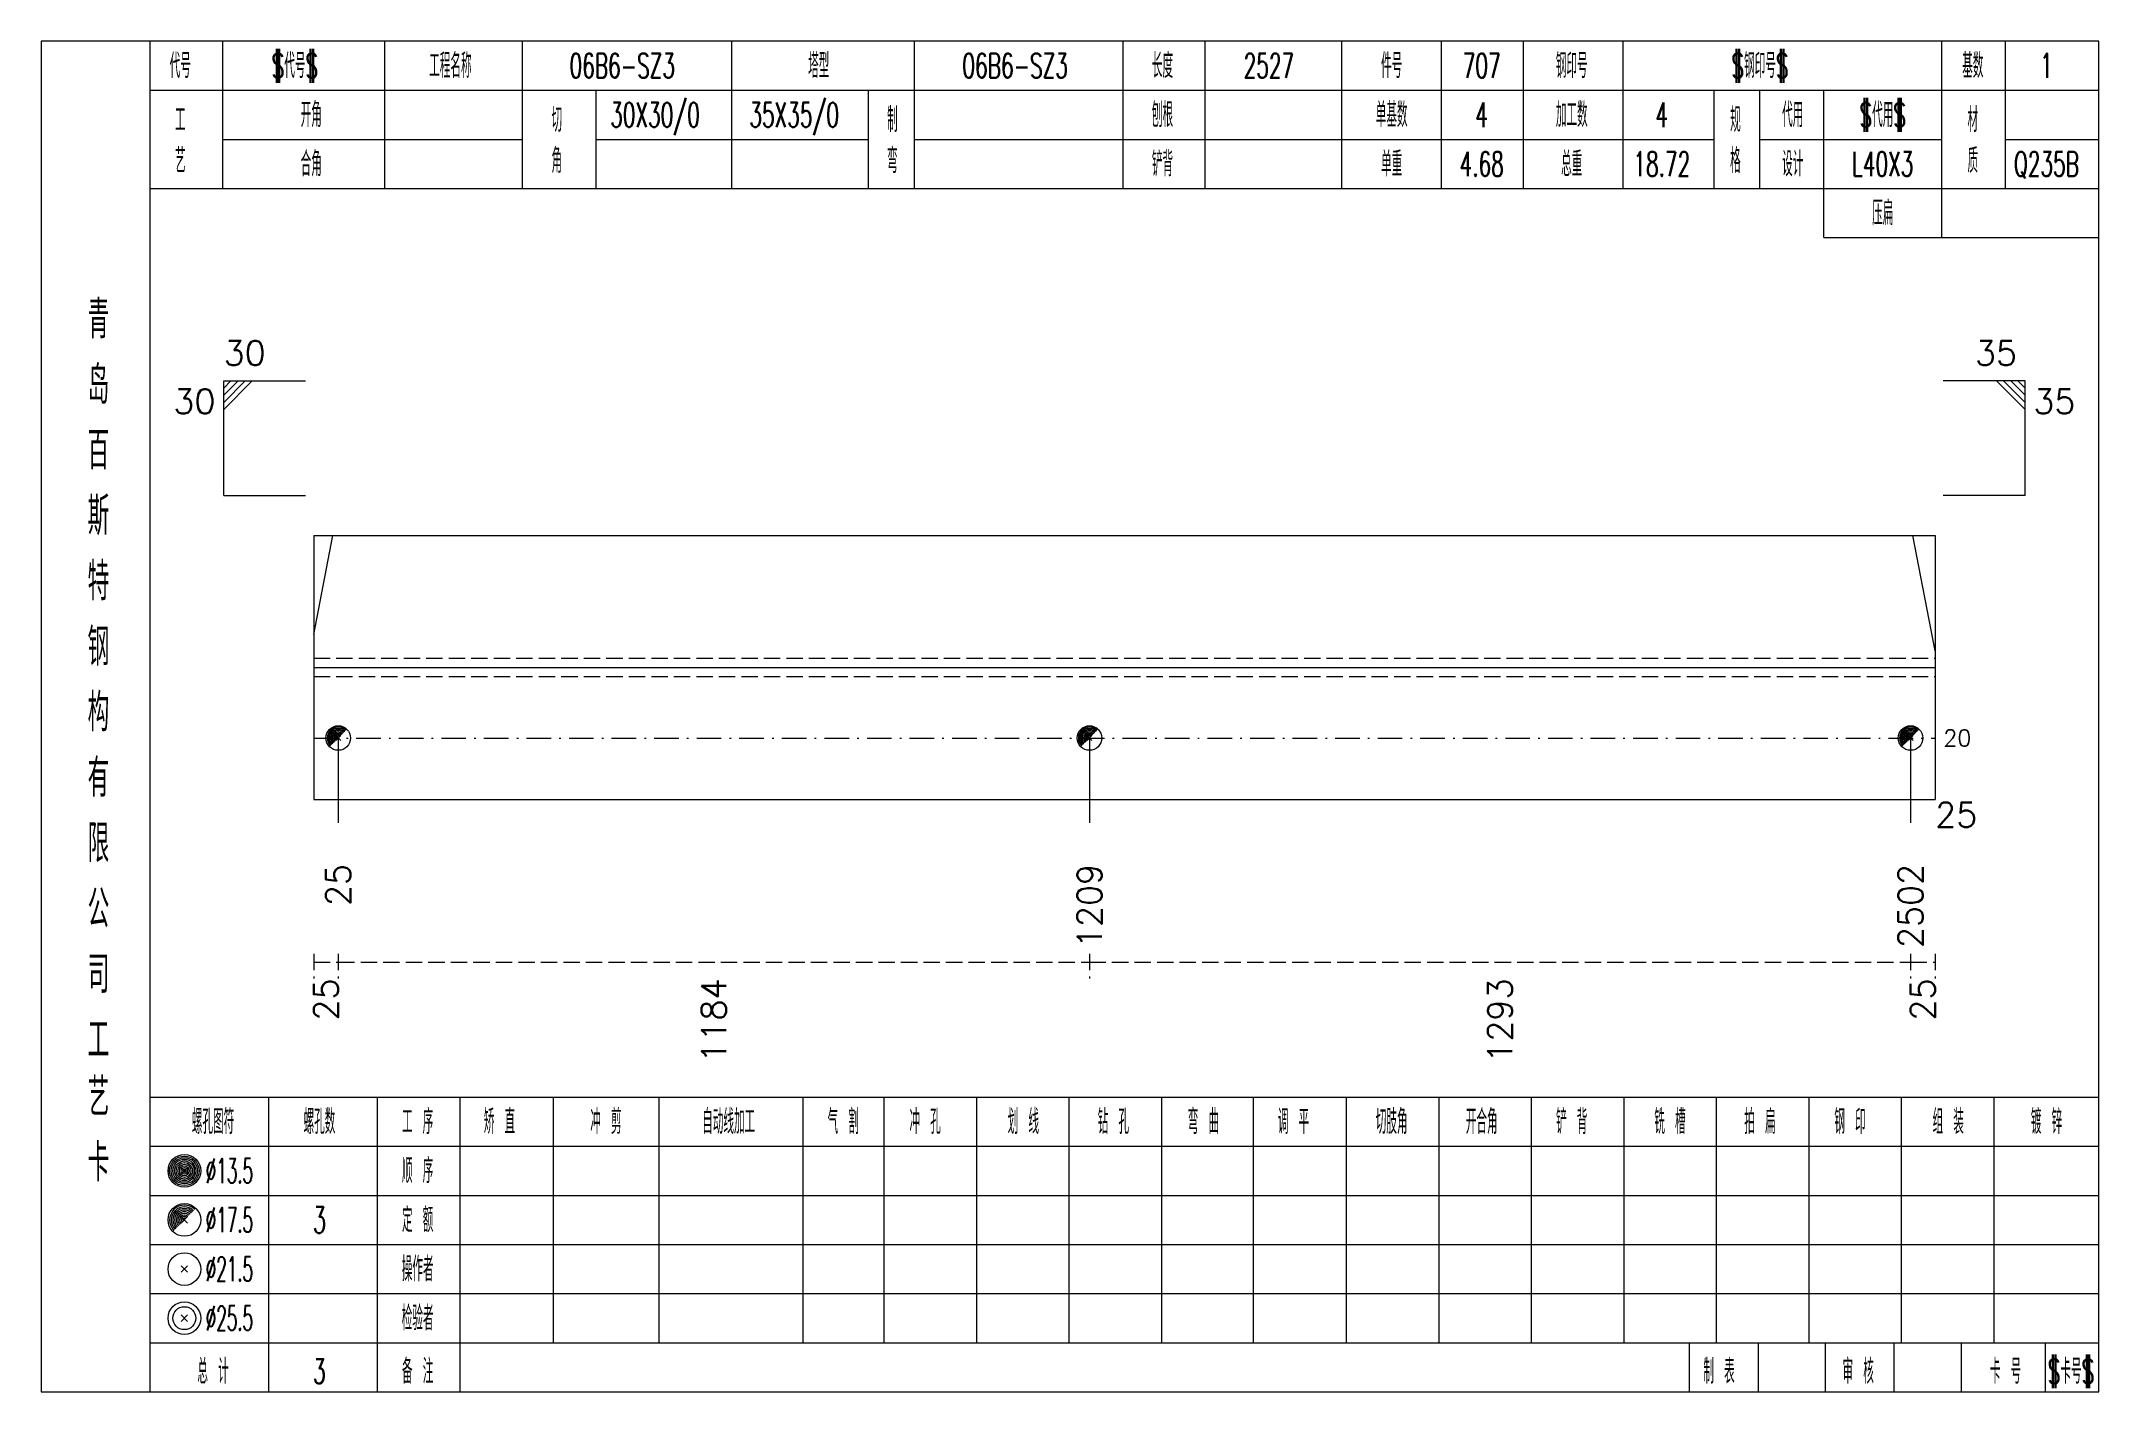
# Model space of a CAD drawing. Extents: x -533 to 8774, y 0 to 7979.
# Drawn here: x 2459.8 to 2711.2, y 2954.1 to 3119.1 of the extents above; entities that cross this region are included whole.
import ezdxf
from ezdxf.enums import TextEntityAlignment as Align

# ---------------------------------------------------------------- set-up
doc = ezdxf.new("R2010")
doc.units = 0
doc.header["$MEASUREMENT"] = 0
doc.linetypes.add('一点画线', pattern=[5.2, 3, -1, 0.2, -1])
doc.linetypes.add('虚线', pattern=[2.75, 2, -0.75])
doc.layers.get('0').update_dxf_attribs({"linetype": 'CONTINUOUS', "lineweight": 25})
for name, color, linetype, lineweight in [('1', 7, 'CONTINUOUS', 25), ('4', 7, 'CONTINUOUS', 25), ('5', 7, 'CONTINUOUS', 25)]:
    doc.layers.add(name, color=color, linetype=linetype, lineweight=lineweight)
doc.styles.get("Standard").update_dxf_attribs({"font": 'simplex.shx', "width": 0.7, "height": 3, "bigfont": 'gbhzfs.shx'})

msp = doc.modelspace()

# ---------------------------------------------------------------- texts
at = {"color": 7, "linetype": 'Continuous', "lineweight": 13}
msp.add_text('30', height=3, dxfattribs=at).set_placement((2482.1, 3078.56), align=Align.BOTTOM_LEFT)
msp.add_text('35', height=3, dxfattribs=at).set_placement((2701.2, 3078.56), align=Align.BOTTOM_RIGHT)
msp.add_text('30', height=3, dxfattribs=at).set_placement((2481.1, 3076.56), align=Align.TOP_RIGHT)
msp.add_text('35', height=3, dxfattribs=at).set_placement((2703.2, 3076.56), align=Align.TOP_LEFT)
msp.add_text('20', height=2, dxfattribs=at).set_placement((2692.2, 3033.93), align=Align.MIDDLE_LEFT)
at = {"color": 8, "linetype": 'Continuous', "lineweight": 9}
for s, p in [('1184', (2541.99, 3004.56)), ('25', (2494.6, 3004.56)), ('1293', (2638.04, 3004.56)), ('25', (2689.7, 3004.56))]:
    msp.add_text(s, height=3, rotation=90, dxfattribs=at).set_placement(p, align=Align.MIDDLE_RIGHT)
at = {"layer": '1', "color": 7, "linetype": 'Continuous', "lineweight": 13}
msp.add_text('25', height=3, dxfattribs=at).set_placement((2691.2, 3024.56), align=Align.MIDDLE_LEFT)
for s, p in [('25', (2496.1, 3018.56)), ('1209', (2587.88, 3018.56)), ('2502', (2688.2, 3018.56))]:
    msp.add_text(s, height=3, rotation=90, dxfattribs=at).set_placement(p, align=Align.MIDDLE_RIGHT)
at = {"layer": '4', "color": 1, "linetype": 'Continuous', "lineweight": 13}
for s, height, width, p in [('代号', 3, 0.6, (2476.8, 3116.06)), ('$代号$', 3, 0.6, (2490.8, 3116.06)), ('工程名称', 3, 0.6, (2509.8, 3116.06)), ('06B6-SZ3', 3, 0.6, (2530.8, 3116.06)), ('塔型', 3, 0.6, (2554.8, 3116.06)), ('06B6-SZ3', 3, 0.6, (2578.8, 3116.06)), ('长度', 3, 0.6, (2596.8, 3116.06)), ('2527', 3, 0.6, (2609.8, 3116.06)), ('件号', 3, 0.6, (2624.8, 3116.06)), ('707', 3, 0.6, (2635.8, 3116.06)), ('钢印号', 3, 0.6, (2646.8, 3116.06)), ('$钢印号$', 3, 0.6, (2669.8, 3116.06)), ('基数', 3, 0.6, (2695.8, 3116.06)), ('1', 3, 0.6, (2704.8, 3116.06)), ('工', 3, 0.6, (2476.8, 3109.46)), ('开角', 3, 0.6, (2492.8, 3110.06)), ('切', 3, 0.6, (2522.8, 3109.46)), ('30X30/0', 3, 0.6, (2534.8, 3110.06)), ('35X35/0', 3, 0.6, (2551.8, 3110.06)), ('制', 3, 0.6, (2563.8, 3109.46)), ('刨根', 3, 0.6, (2596.8, 3110.06)), ('单基数', 3, 0.6, (2624.8, 3110.06)), ('4', 3, 0.6, (2635.8, 3110.06)), ('加工数', 3, 0.6, (2646.8, 3110.06)), ('4', 3, 0.6, (2657.8, 3110.06)), ('规', 3, 0.6, (2666.8, 3109.46)), ('代用', 3, 0.6, (2673.8, 3110.06)), ('$代用$', 3, 0.6, (2684.8, 3110.06)), ('材', 3, 0.6, (2695.8, 3109.46)), ('艺', 3, 0.6, (2476.8, 3104.46)), ('合角', 3, 0.6, (2492.8, 3104.06)), ('角', 3, 0.6, (2522.8, 3104.46)), ('弯', 3, 0.6, (2563.8, 3104.46)), ('铲背', 3, 0.6, (2596.8, 3104.06)), ('单重', 3, 0.6, (2624.8, 3104.06)), ('4.68', 3, 0.6, (2635.8, 3104.06)), ('总重', 3, 0.6, (2646.8, 3104.06)), ('18.72', 3, 0.6, (2657.8, 3104.06)), ('格', 3, 0.6, (2666.8, 3104.46)), ('设计', 3, 0.6, (2673.8, 3104.06)), ('L40X3', 3, 0.6, (2684.8, 3104.06)), ('质', 3, 0.6, (2695.8, 3104.46)), ('Q235B', 3, 0.6, (2704.8, 3104.06)), ('压扁', 3, 0.6, (2684.8, 3098.06)), ('青', 4.6, 0.8, (2466.8, 3085.06)), ('岛', 4.6, 0.8, (2466.8, 3077.06)), ('百', 4.6, 0.8, (2466.8, 3069.06)), ('斯', 4.6, 0.8, (2466.8, 3061.06)), ('特', 4.6, 0.8, (2466.8, 3053.06)), ('钢', 4.6, 0.8, (2466.8, 3045.06)), ('构', 4.6, 0.8, (2466.8, 3037.06)), ('有', 4.6, 0.8, (2466.8, 3029.06)), ('限', 4.6, 0.8, (2466.8, 3021.06)), ('公', 4.6, 0.8, (2466.8, 3013.06)), ('司', 4.6, 0.8, (2466.8, 3005.06)), ('工', 4.6, 0.8, (2466.8, 2997.06)), ('艺', 4.6, 0.8, (2466.8, 2990.06)), ('螺孔图符', 3, 0.6, (2480.8, 2987.06)), ('螺孔数', 3, 0.6, (2493.8, 2987.06)), ('工 序', 3, 0.6, (2505.8, 2987.06)), ('矫 直', 3, 0.6, (2515.8, 2987.06)), ('冲 剪', 3, 0.6, (2528.8, 2987.06)), ('自动线加工', 3, 0.6, (2543.8, 2987.06)), ('气 割', 3, 0.6, (2557.8, 2987.06)), ('冲 孔', 3, 0.6, (2567.8, 2987.06)), ('划 线', 3, 0.6, (2579.8, 2987.06)), ('钻 孔', 3, 0.6, (2590.8, 2987.06)), ('弯 曲', 3, 0.6, (2601.8, 2987.06)), ('调 平', 3, 0.6, (2612.8, 2987.06)), ('切肢角', 3, 0.6, (2624.8, 2987.06)), ('开合角', 3, 0.6, (2635.8, 2987.06)), ('铲 背', 3, 0.6, (2646.8, 2987.06)), ('铣 槽', 3, 0.6, (2658.8, 2987.06)), ('拍 扁', 3, 0.6, (2669.8, 2987.06)), ('钢 印', 3, 0.6, (2680.8, 2987.06)), ('组 装', 3, 0.6, (2692.8, 2987.06)), ('镀 锌', 3, 0.6, (2704.8, 2987.06)), ('卡', 4.6, 0.8, (2466.8, 2982.06)), ('%%C13.5', 3, 0.5, (2482.8, 2981.06)), ('顺 序', 3, 0.6, (2505.8, 2981.06)), ('3', 3.2, 0.6, (2493.8, 2975.06)), ('定 额', 3, 0.6, (2505.8, 2975.06)), ('%%C17.5', 3, 0.5, (2482.8, 2975.06)), ('%%C21.5', 3, 0.5, (2482.8, 2969.06)), ('操作者', 3, 0.6, (2505.8, 2969.06)), ('%%C25.5', 3, 0.5, (2482.8, 2963.06)), ('检验者', 3, 0.6, (2505.8, 2963.06)), ('总 计', 3, 0.6, (2480.8, 2956.56)), ('3', 3, 0.6, (2493.8, 2956.56)), ('备 注', 3, 0.6, (2505.8, 2956.56)), ('制 表', 3, 0.6, (2664.8, 2956.56)), ('审 核', 3, 0.6, (2681.8, 2956.56)), ('卡 号', 3, 0.6, (2699.8, 2956.56)), ('$卡号$', 3, 0.6, (2707.8, 2956.56))]:
    msp.add_text(s, height=height, dxfattribs=dict(at, width=width)).set_placement(p, align=Align.MIDDLE_CENTER)

# ---------------------------------------------------------------- blocks, each defined once
blk = doc.blocks.new('孔17.5')
at = {"layer": '5', "color": 7, "linetype": 'Continuous', "lineweight": 0}
for p, q in [((-0.2, -0.2), (0.2, 0.2)), ((-0.2, 0.2), (0.2, -0.2))]:
    blk.add_line(p, q, dxfattribs=at)
at = {"layer": '5', "color": 7, "linetype": 'Continuous', "lineweight": 13}
blk.add_circle((0, 0), 1, dxfattribs=at)
for radius in [0.9, 0.8, 0.7, 0.6, 0.5, 0.4, 0.3, 0.2, 0.1]:
    blk.add_arc((0, 0), radius, 45, 225, dxfattribs=at)

# ---------------------------------------------------------------- linework, layer by layer
at = {"color": 7, "linetype": 'Continuous', "lineweight": 13}
for p, q in [((2482.1, 3077.56), (2492.1, 3077.56)), ((2482.1, 3063.56), (2482.1, 3077.56)), ((2482.97, 3077.56), (2482.1, 3076.68)), ((2483.85, 3077.56), (2482.1, 3075.81)), ((2484.72, 3077.56), (2482.1, 3074.93)), ((2485.6, 3077.56), (2482.1, 3074.06)), ((2702.2, 3077.56), (2692.2, 3077.56)), ((2698.7, 3077.56), (2702.2, 3074.06)), ((2699.57, 3077.56), (2702.2, 3074.93)), ((2700.45, 3077.56), (2702.2, 3075.81)), ((2701.32, 3077.56), (2702.2, 3076.68)), ((2702.2, 3063.56), (2702.2, 3077.56)), ((2482.1, 3063.56), (2492.1, 3063.56)), ((2702.2, 3063.56), (2692.2, 3063.56)), ((2493.1, 3046.59), (2495.45, 3058.68)), ((2691.2, 3044.58), (2688.46, 3058.68)), ((2496.1, 3033.93), (2496.1, 3023.56)), ((2587.88, 3033.93), (2587.88, 3023.56)), ((2688.2, 3033.93), (2688.2, 3023.56))]:
    msp.add_line(p, q, dxfattribs=at)
at = {"color": 7, "linetype": 'Continuous', "lineweight": 18}
for p, q in [((2493.1, 3058.68), (2493.1, 3026.43)), ((2493.1, 3058.68), (2691.2, 3058.68)), ((2691.2, 3058.68), (2691.2, 3026.43)), ((2493.1, 3042.56), (2691.2, 3042.56))]:
    msp.add_line(p, q, dxfattribs=at)
at = {"color": 1, "linetype": '虚线', "lineweight": 18}
for p, q in [((2493.1, 3043.68), (2691.2, 3043.68)), ((2493.1, 3041.43), (2691.2, 3041.43))]:
    msp.add_line(p, q, dxfattribs=at)
at = {"color": 3, "linetype": '一点画线', "lineweight": 13}
msp.add_line((2493.1, 3033.93), (2691.2, 3033.93), dxfattribs=at)
at = {"color": 8, "linetype": '虚线', "lineweight": 9}
for p, q in [((2493.1, 3007.56), (2493.1, 3004.56)), ((2496.1, 3007.56), (2496.1, 3004.56)), ((2496.1, 3007.56), (2496.1, 3004.56)), ((2587.88, 3007.56), (2587.88, 3004.56)), ((2587.88, 3007.56), (2587.88, 3004.56)), ((2688.2, 3007.56), (2688.2, 3004.56)), ((2688.2, 3007.56), (2688.2, 3004.56)), ((2691.2, 3007.56), (2691.2, 3004.56)), ((2493.1, 3006.56), (2496.1, 3006.56)), ((2496.1, 3006.56), (2587.88, 3006.56)), ((2587.88, 3006.56), (2688.2, 3006.56)), ((2688.2, 3006.56), (2691.2, 3006.56))]:
    msp.add_line(p, q, dxfattribs=at)
at = {"layer": '1', "color": 7, "linetype": 'Continuous', "lineweight": 18}
msp.add_line((2493.1, 3026.43), (2691.2, 3026.43), dxfattribs=at)
at = {"layer": '4', "color": 1, "linetype": 'Continuous', "lineweight": 18}
for p, q in [((2473.1, 2954.06), (2473.1, 3119.06)), ((2482, 3101.06), (2482, 3119.06)), ((2501.8, 3101.06), (2501.8, 3119.06)), ((2518.6, 3101.06), (2518.6, 3119.06)), ((2544.2, 3101.06), (2544.2, 3119.06)), ((2566.5, 3101.06), (2566.5, 3119.06)), ((2592, 3101.06), (2592, 3119.06)), ((2602, 3101.06), (2602, 3119.06)), ((2618.7, 3101.06), (2618.7, 3119.06)), ((2630.9, 3101.06), (2630.9, 3119.06)), ((2640.9, 3101.06), (2640.9, 3119.06)), ((2653.1, 3101.06), (2653.1, 3119.06)), ((2692, 3095.06), (2692, 3119.06)), ((2699.8, 3101.06), (2699.8, 3119.06)), ((2473.1, 3113.06), (2711.2, 3113.06)), ((2527.6, 3101.06), (2527.6, 3113.06)), ((2560.9, 3101.06), (2560.9, 3113.06)), ((2664.2, 3101.06), (2664.2, 3113.06)), ((2669.8, 3101.06), (2669.8, 3113.06)), ((2677.6, 3095.06), (2677.6, 3113.06)), ((2482, 3107.06), (2518.6, 3107.06)), ((2527.6, 3107.06), (2560.9, 3107.06)), ((2566.5, 3107.06), (2664.2, 3107.06)), ((2669.8, 3107.06), (2692, 3107.06)), ((2699.8, 3107.06), (2711.2, 3107.06)), ((2473.1, 3101.06), (2711.2, 3101.06)), ((2677.6, 3095.06), (2711.2, 3095.06)), ((2473.1, 2990.06), (2711.2, 2990.06)), ((2487.6, 2954.06), (2487.6, 2990.06)), ((2500.9, 2954.06), (2500.9, 2990.06)), ((2511, 2954.06), (2511, 2990.06)), ((2522.4, 2960.06), (2522.4, 2990.06)), ((2535.3, 2960.06), (2535.3, 2990.06)), ((2552.9, 2960.06), (2552.9, 2990.06)), ((2562.8, 2960.06), (2562.8, 2990.06)), ((2574.1, 2960.06), (2574.1, 2990.06)), ((2585.4, 2960.06), (2585.4, 2990.06)), ((2596.7, 2960.06), (2596.7, 2990.06)), ((2607.9, 2960.06), (2607.9, 2990.06)), ((2619.3, 2960.06), (2619.3, 2990.06)), ((2630.6, 2960.06), (2630.6, 2990.06)), ((2641.9, 2960.06), (2641.9, 2990.06)), ((2653.2, 2960.06), (2653.2, 2990.06)), ((2664.5, 2960.06), (2664.5, 2990.06)), ((2675.8, 2960.06), (2675.8, 2990.06)), ((2687.1, 2960.06), (2687.1, 2990.06)), ((2698.4, 2960.06), (2698.4, 2990.06)), ((2473.1, 2984.06), (2711.2, 2984.06)), ((2473.1, 2978.06), (2711.2, 2978.06)), ((2473.1, 2972.06), (2711.2, 2972.06)), ((2473.1, 2966.06), (2711.2, 2966.06)), ((2473.1, 2960.06), (2711.2, 2960.06)), ((2661.2, 2954.06), (2661.2, 2960.06)), ((2669.6, 2954.06), (2669.6, 2960.06)), ((2677.8, 2954.06), (2677.8, 2960.06)), ((2686.2, 2954.06), (2686.2, 2960.06)), ((2694.4, 2954.06), (2694.4, 2960.06)), ((2704.7, 2954.06), (2704.7, 2960.06))]:
    msp.add_line(p, q, dxfattribs=at)
at = {"layer": '4', "color": 7, "linetype": 'Continuous', "lineweight": 13}
for p, q in [((2477.1, 2980.86), (2477.5, 2981.26)), ((2477.5, 2980.86), (2477.1, 2981.26)), ((2476.9, 2968.66), (2477.7, 2969.46)), ((2477.7, 2968.66), (2476.9, 2969.46)), ((2476.9, 2962.66), (2477.7, 2963.46)), ((2477.7, 2962.66), (2476.9, 2963.46))]:
    msp.add_line(p, q, dxfattribs=at)
at = {"layer": '4', "color": 7, "linetype": 'Continuous', "lineweight": 0}
for p, q in [((2476.9, 2974.66), (2477.7, 2975.46)), ((2476.9, 2975.46), (2477.7, 2974.66))]:
    msp.add_line(p, q, dxfattribs=at)
at = {"layer": '4', "color": 1, "linetype": 'Continuous', "lineweight": 18}
msp.add_lwpolyline([(2459.8, 3119.06), (2459.8, 2954.06), (2711.2, 2954.06), (2711.2, 3119.06)], close=True, dxfattribs=at)
at = {"layer": '4', "color": 7, "linetype": 'Continuous', "lineweight": 13}
for centre, radius in [((2477.3, 2981.06), 2), ((2477.3, 2981.06), 1.8), ((2477.3, 2981.06), 1.6), ((2477.3, 2981.06), 1.4), ((2477.3, 2981.06), 1.2), ((2477.3, 2981.06), 1), ((2477.3, 2981.06), 0.8), ((2477.3, 2981.06), 0.6), ((2477.3, 2981.06), 0.4), ((2477.3, 2981.06), 0.2), ((2477.3, 2975.06), 2), ((2477.3, 2969.06), 2), ((2477.3, 2963.06), 2), ((2477.3, 2963.06), 1.4)]:
    msp.add_circle(centre, radius, dxfattribs=at)
for radius in [1.8, 1.6, 1.4, 1.2, 1, 0.8, 0.6, 0.4, 0.2]:
    msp.add_arc((2477.3, 2975.06), radius, 45, 225, dxfattribs=at)

# ---------------------------------------------------------------- block references
at = {"layer": '1', "color": 7, "linetype": 'Continuous', "lineweight": 13, "xscale": 1.5, "yscale": 1.5, "zscale": 1.5}
for p in [(2496.1, 3033.93), (2587.88, 3033.93), (2688.2, 3033.93)]:
    msp.add_blockref('孔17.5', p, dxfattribs=at)

msp.set_redraw_order([(e.dxf.handle, doc.entitydb.next_handle()) for e in msp.query("TEXT MTEXT ATTDEF DIMENSION ARC_DIMENSION")])  # texts and dimensions are drawn at this point

doc.saveas('drawing.dxf')
